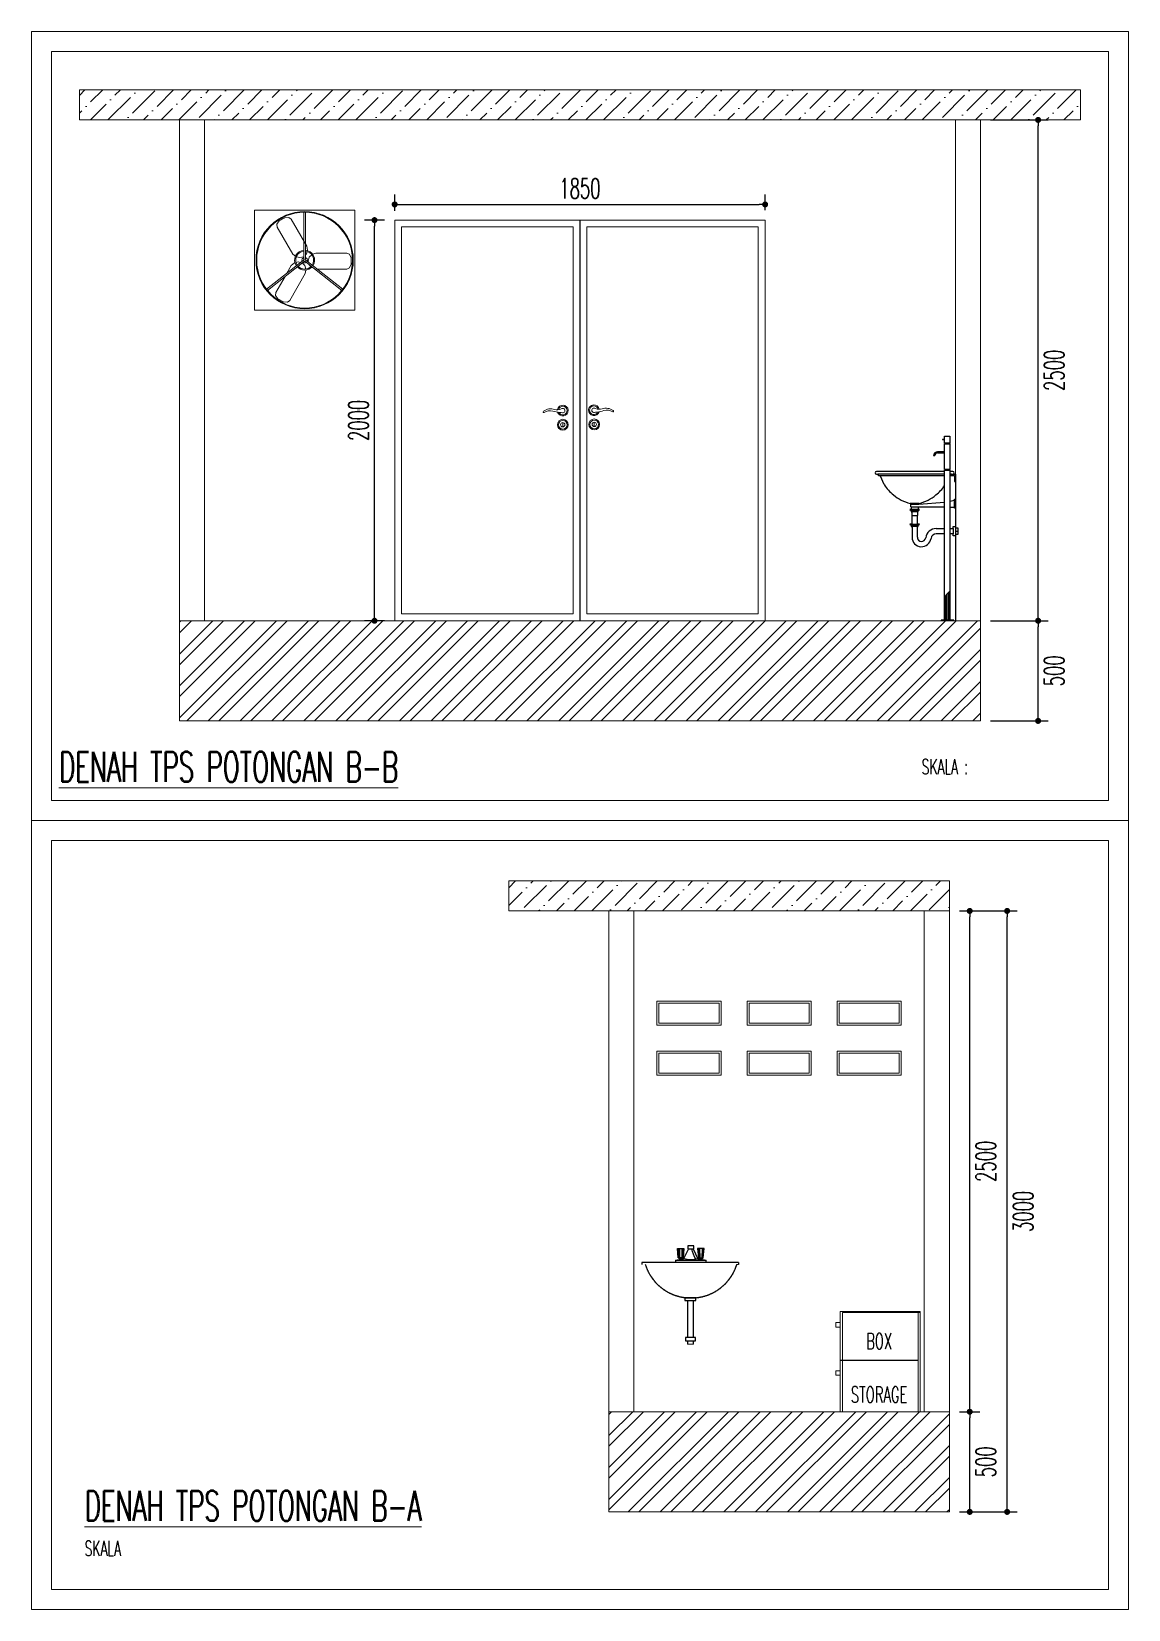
# Model space of a CAD drawing. Header units: millimetres. Extents: x -3140 to 122882, y -13467 to 35950.
# Drawn here: x 21920 to 27398, y 7882 to 15758 of the extents above; entities that cross this region are included whole.
import ezdxf

# ---------------------------------------------------------------- set-up
doc = ezdxf.new("R2010")
doc.units = ezdxf.units.MM
doc.header["$MEASUREMENT"] = 0
doc.linetypes.add('DASHEDX2', pattern=[38.1, 25.4, -12.7])
doc.layers.add('inst ME', color=7, linetype='Continuous', lineweight=13)
doc.layers.add('J', color=1, linetype='Continuous', lineweight=13)
doc.styles.add('300', font='rs.shx', dxfattribs={"width": 0.6, "height": 100})
doc.dimstyles.new('300', dxfattribs={"dimtxt": 50, "dimasz": 30, "dimexe": 50, "dimexo": 50, "dimgap": 30, "dimtad": 2, "dimdec": 0, "dimzin": 0, "dimtxsty": '300', "dimblk": 'DOT', "dimcen": 0.2, "dimclrd": 1, "dimclre": 1, "dimclrt": 3, "dimadec": 0, "dimazin": 0, "dimtfac": 1, "dimtdec": 0, "dimtix": 1, "dimtmove": 0, "dimatfit": 3, "dimfxl": 1, "dimtolj": 1, "dimtzin": 0, "dimarcsym": 0})
pattern_1 = [(45, (-555.76, -76748.93), (-79.54951, 79.54951), []), (45, (-502.73, -76748.93), (-79.54951, 79.54951), [])]
pattern_2 = [(45, (-555.76, -76748.934), (33.14563, 121.53398), [156.25, -31.25, 0, -31.25])]

msp = doc.modelspace()

# ---------------------------------------------------------------- texts
at = {"layer": 'inst ME', "color": 3, "char_height": 150, "attachment_point": 5, "style": '300'}
for s, insert, width in [('\\A1;\\pxql;{\\LDENAH TPS POTONGAN B-B}', (23162.5, 12087.8), 2210.171), ('\\A1;{\\H0.5x;SKALA :}', (26480.9, 12088.6), 568.77), ('\\A1;\\pxql;{\\LDENAH TPS POTONGAN B-A\\P\\H0.5x;\\lSKALA}', (24281.6, 8311.2), 4192.106)]:
    msp.add_mtext(s, dxfattribs=dict(at, insert=insert, width=width))
at = {"layer": 'inst ME', "color": 3, "insert": (26152.7, 9087.7), "char_height": 80, "attachment_point": 5, "style": '300'}
msp.add_mtext('\\A1;BOX\\P\\PSTORAGE', dxfattribs=at)

# ---------------------------------------------------------------- blocks, each defined once
blk = doc.blocks.new('A$C6E2B1FF7')
for p, q in [((0.3955, 1.0315), (0.3845, 1.0315)), ((0.3955, 1.0285), (0.3845, 1.0285)), ((0.3955, 1.01), (0.3955, 1.05)), ((0.3955, 1.05), (0.4255, 1.05)), ((0.4255, 1.01), (0.3955, 1.01)), ((0.3955, 0.86), (0.3955, 1.006)), ((0.3955, 1.006), (0.4255, 1.006)), ((0.3975, 1.01), (0.3975, 1.006)), ((0.4235, 1.01), (0.4235, 1.006)), ((0.4255, 1.05), (0.4255, 1.01)), ((0.4255, 1.006), (0.4255, 0.86)), ((0.3325, 0.9402), (0.3385, 0.938)), ((0.3955, 0.96), (0.3555, 0.96)), ((0.3555, 0.954), (0.3955, 0.954)), ((0.3955, 0.8483), (0.0077, 0.8483)), ((0.0077, 0.8328), (0.0158, 0.8328)), ((0.3955, 0.8328), (0.0158, 0.8328)), ((0.0189, 0.8268), (0.3955, 0.8268)), ((0.052, 0.7743), (0.0308, 0.8221)), ((0.4255, 0.86), (0.3955, 0.86)), ((0.3955, 0.004), (0.3955, 0.856)), ((0.3955, 0.856), (0.4255, 0.856)), ((0.3975, 0.86), (0.3975, 0.856)), ((0.4235, 0.86), (0.4235, 0.856)), ((0.4255, 0.856), (0.4255, 0.004)), ((0.4427, 0.8483), (0.4255, 0.8483)), ((0.4352, 0.8328), (0.4255, 0.8328)), ((0.4255, 0.8268), (0.44, 0.8268)), ((0.4255, 0.8268), (0.432, 0.8268)), ((0.4352, 0.8328), (0.4427, 0.8328)), ((0.44, 0.8268), (0.4515, 0.8268)), ((0.4427, 0.8328), (0.4575, 0.8328)), ((0.4515, 0.8268), (0.4515, 0.7928)), ((0.4575, 0.8328), (0.4575, 0)), ((0.4515, 0.7928), (0.4575, 0.7928)), ((0.1975, 0.6319), (0.2053, 0.6262)), ((0.2535, 0.6319), (0.1975, 0.6319)), ((0.2517, 0.6674), (0.1992, 0.6674)), ((0.2029, 0.6473), (0.2029, 0.6623)), ((0.2029, 0.6623), (0.2481, 0.6623)), ((0.2029, 0.6473), (0.2461, 0.6473)), ((0.2049, 0.6473), (0.2049, 0.6319)), ((0.2461, 0.6473), (0.3955, 0.6472)), ((0.2461, 0.6473), (0.2461, 0.6319)), ((0.2461, 0.6262), (0.2535, 0.6319)), ((0.2481, 0.6623), (0.3955, 0.6739)), ((0.4255, 0.6804), (0.4515, 0.6855)), ((0.4255, 0.6463), (0.4515, 0.6455)), ((0.4515, 0.6405), (0.4515, 0.6905)), ((0.4515, 0.6905), (0.4575, 0.6905)), ((0.4575, 0.6405), (0.4515, 0.6405)), ((0.1975, 0.5487), (0.2053, 0.543)), ((0.2095, 0.5487), (0.1975, 0.5487)), ((0.2053, 0.6262), (0.2053, 0.6185)), ((0.2053, 0.6262), (0.2461, 0.6262)), ((0.2053, 0.6185), (0.2084, 0.6185)), ((0.2053, 0.543), (0.2053, 0.5353)), ((0.2053, 0.543), (0.2461, 0.543)), ((0.2084, 0.6185), (0.2084, 0.5981)), ((0.2425, 0.6185), (0.2084, 0.6185)), ((0.2084, 0.5981), (0.2095, 0.5981)), ((0.2095, 0.5981), (0.2415, 0.5981)), ((0.2095, 0.5981), (0.2095, 0.5487)), ((0.2095, 0.5487), (0.2415, 0.5487)), ((0.2415, 0.5981), (0.2425, 0.5981)), ((0.2415, 0.5487), (0.2415, 0.5981)), ((0.2535, 0.5487), (0.2415, 0.5487)), ((0.2425, 0.5981), (0.2425, 0.6185)), ((0.2425, 0.6185), (0.2461, 0.6185)), ((0.2461, 0.6185), (0.2461, 0.6262)), ((0.2461, 0.543), (0.2535, 0.5487)), ((0.2461, 0.5353), (0.2461, 0.543)), ((0.2053, 0.5353), (0.2105, 0.5353)), ((0.2405, 0.5353), (0.2105, 0.5353)), ((0.2105, 0.5353), (0.2105, 0.475)), ((0.2405, 0.5353), (0.2461, 0.5353)), ((0.2405, 0.475), (0.2405, 0.5353)), ((0.348, 0.5244), (0.3955, 0.5244)), ((0.3955, 0.4944), (0.348, 0.4944)), ((0.4255, 0.5244), (0.4435, 0.5244)), ((0.4435, 0.4944), (0.4255, 0.4944)), ((0.4435, 0.5244), (0.4435, 0.5356)), ((0.4435, 0.5356), (0.4575, 0.5356)), ((0.4435, 0.5244), (0.4435, 0.4944)), ((0.4435, 0.4832), (0.4435, 0.4944)), ((0.4575, 0.4832), (0.4435, 0.4832)), ((0.4575, 0.5356), (0.4575, 0.4832)), ((0.4719, 0.5265), (0.4575, 0.5265)), ((0.4575, 0.5099), (0.4719, 0.5099)), ((0.4575, 0.492), (0.4719, 0.492)), ((0.4719, 0.492), (0.4719, 0.5265)), ((0.3986, 0.004), (0.3986, 0.139)), ((0.4016, 0.004), (0.4016, 0.143)), ((0.4054, 0.004), (0.4054, 0.1477)), ((0.4105, 0.004), (0.4105, 0.1535)), ((0.419, 0.004), (0.419, 0.1618)), ((0.4475, 0.004), (0.3755, 0.004)), ((0.3755, 0.004), (0.3755, 0)), ((0.4475, 0), (0.4475, 0.004))]:
    blk.add_line(p, q)
for centre, radius, start, end in [((0.355, 0.9373), 0.0227, 88.67566, 172.72042), ((0.3579, 0.9344), 0.0198, 97.04919, 169.4794), ((0.0077, 0.8405), 0.00774, 90, 270), ((0.0208, 0.8316), 0.00515, 166.68297, 249.34752), ((0.0162, 0.8051), 0.0225, 49.25045, 75.12158), ((0.4348, 0.8051), 0.0225, 104.87842, 114.47405), ((0.4302, 0.8316), 0.00515, 290.65248, 13.31703), ((0.4427, 0.8405), 0.00774, 270, 90), ((0.2517, 0.9003), 0.2361, 212.24439, 231.48451), ((0.1992, 0.9003), 0.2361, 308.51549, 326.21188), ((0.2608, 0.905), 0.2455, 230.52645, 255.48599), ((0.1954, 0.6575), 0.0106, 26.899, 68.79889), ((0.2554, 0.6577), 0.0103, 110.63934, 153.66277), ((0.1902, 0.905), 0.2455, 284.51401, 309.47355), ((0.2646, 0.475), 0.0541, 180, 352.73258), ((0.2646, 0.475), 0.0241, 180, 352.73258), ((0.348, 0.4644), 0.06, 90, 172.73258), ((0.348, 0.4644), 0.03, 90, 172.73258), ((0.5189, 0.052), 0.1485, 128.97963, 146.20396)]:
    blk.add_arc(centre, radius, start, end)
blk.add_ellipse((0.3845, 1.03), major_axis=(0, -0.0015), ratio=0.505358, start_param=3.141593, end_param=6.283185)
blk = doc.blocks.new('Handle-01')
for centre, radius, start, end in [((-66.7, -54.9), 64.6, 70.65002, 128.47831), ((-31.2, 66.5), 62.1, 256.79025, 291.8405), ((0, 0), 30, 198.02954, 169.96267), ((0, 0), 24, 204.54285, 168.26614), ((0, 0), 12, 259.25559, 132.43023), ((-105.2, -7.5), 3.6, 119.1006, 286.73068), ((-70.4, -63.6), 62.5, 75.77345, 122.60946), ((-12, 119.3), 129.6, 250.59259, 267.96816), ((62.6, 665.3), 680.2, 263.31552, 264.72244)]:
    blk.add_arc(centre, radius, start, end)
blk = doc.blocks.new('A$C202B7152')
for p, q in [((0.1836, 0.5083, 0.01), (0.2175, 0.5083, 0.01)), ((0.1876, 0.4593, 0.01), (0.1836, 0.5083, 0.01)), ((0.1854, 0.5083, 0.01), (0.1895, 0.4593, 0.01)), ((0.1886, 0.5083, 0.01), (0.1916, 0.4593, 0.01)), ((0.1939, 0.5083, 0.01), (0.195, 0.4593, 0.01)), ((0.2072, 0.5083, 0.01), (0.2061, 0.4593, 0.01)), ((0.2126, 0.5083, 0.01), (0.2095, 0.4593, 0.01)), ((0.2158, 0.5083, 0.01), (0.2116, 0.4593, 0.01)), ((0.2175, 0.5083, 0.01), (0.2135, 0.4593, 0.01)), ((0.2409, 0.5057, 0.01), (0.2168, 0.4534, 0.01)), ((0.2378, 0.5215, 0.01), (0.27, 0.5215, 0.01)), ((0.2378, 0.5057, 0.01), (0.2378, 0.5215, 0.01)), ((0.27, 0.5057, 0.01), (0.2378, 0.5057, 0.01)), ((0.2661, 0.5057, 0.01), (0.2918, 0.4532, 0.01)), ((0.27, 0.5215, 0.01), (0.27, 0.5057, 0.01)), ((0.3242, 0.5083, 0.01), (0.2903, 0.5083, 0.01)), ((0.2903, 0.5083, 0.01), (0.2943, 0.4593, 0.01)), ((0.292, 0.5083, 0.01), (0.2962, 0.4593, 0.01)), ((0.2952, 0.5083, 0.01), (0.2983, 0.4593, 0.01)), ((0.3006, 0.5083, 0.01), (0.3017, 0.4593, 0.01)), ((0.3139, 0.5083, 0.01), (0.3128, 0.4593, 0.01)), ((0.3192, 0.5083, 0.01), (0.3162, 0.4593, 0.01)), ((0.3224, 0.5083, 0.01), (0.3183, 0.4593, 0.01)), ((0.3202, 0.4593, 0.01), (0.3242, 0.5083, 0.01)), ((0.1727, 0.4449, 0.01), (0.3343, 0.4449, 0.01)), ((0.1727, 0.4348, 0.01), (0.1727, 0.4449, 0.01)), ((0.2135, 0.4593, 0.01), (0.1876, 0.4593, 0.01)), ((0.2943, 0.4593, 0.01), (0.3202, 0.4593, 0.01)), ((0.3343, 0.4449, 0.01), (0.3343, 0.4348, 0.01))]:
    blk.add_line(p, q)
at = {"linetype": 'DASHEDX2'}
for p, q in [((0, 0.4338, 0.01), (0.5126, 0.4338, 0.01)), ((0, 0.4338, 0.01), (0, 0.4226, 0.01)), ((0.5126, 0.4338, 0.01), (0.5126, 0.4226, 0.01)), ((0.2271, 0.2467, 0.01), (0.2858, 0.2467, 0.01)), ((0.2271, 0.2325, 0.01), (0.2271, 0.2467, 0.01)), ((0.2858, 0.2325, 0.01), (0.2271, 0.2325, 0.01)), ((0.2392, 0.2305, 0.01), (0.2716, 0.2305, 0.01)), ((0.2392, 0.0364, 0.01), (0.2392, 0.2305, 0.01)), ((0.2716, 0.2305, 0.01), (0.2716, 0.0364, 0.01)), ((0.2858, 0.2467, 0.01), (0.2858, 0.2325, 0.01)), ((0.2291, 0.0364, 0.01), (0.2817, 0.0364, 0.01)), ((0.2291, 0.0182, 0.01), (0.2291, 0.0364, 0.01)), ((0.2817, 0.0182, 0.01), (0.2291, 0.0182, 0.01)), ((0.2392, 0, 0.01), (0.2392, 0.0182, 0.01)), ((0.2716, 0.0182, 0.01), (0.2716, 0, 0.01)), ((0.2817, 0.0364, 0.01), (0.2817, 0.0182, 0.01))]:
    blk.add_line(p, q, dxfattribs=at)
for centre, radius, start, end in [((-0.3833, 0.715, 0.01), 0.6657, 336.62365, 341.67507), ((0.2535, 0.1433, 0.01), 0.3122, 96.75998, 104.99699), ((0.1854, 0.4493, 0.01), 0.0103, 4.5286, 73.65735), ((0.1865, 0.4498, 0.01), 0.00987, 2.35421, 72.28954), ((0.1806, 0.4473, 0.01), 0.0173, 10.46857, 43.68179), ((0.2129, 0.4516, 0.01), 0.00923, 123.82998, 180.37672), ((0.2157, 0.4493, 0.01), 0.0103, 106.34265, 165.91992), ((0.2546, 0.595, 0.01), 0.1466, 255.0374, 284.68485), ((0.2535, 0.1433, 0.01), 0.3122, 75.00301, 82.96228), ((0.2921, 0.4493, 0.01), 0.0103, 14.08008, 73.65735), ((0.2949, 0.4516, 0.01), 0.00923, 359.62328, 56.17002), ((0.3272, 0.4473, 0.01), 0.0173, 136.31821, 169.53143), ((0.3213, 0.4498, 0.01), 0.00987, 107.71046, 177.64579), ((0.3224, 0.4493, 0.01), 0.0103, 106.34265, 175.4714)]:
    blk.add_arc(centre, radius, start, end)
blk.add_arc((0.2522, 0.4962, 0.01), 0.2522, 196.98117, 343.01883, dxfattribs=at)
blk = doc.blocks.new('_Dot')
at = {"color": 0, "lineweight": -2}
blk.add_line((-0.5, 0), (-1, 0), dxfattribs=at)
at = {"color": 0, "const_width": 0.5}
blk.add_lwpolyline([(-0.25, 0, 1), (0.25, 0, 1)], format="xyb", close=True, dxfattribs=at)
blk = doc.blocks.new('*D40')
at = {"color": 1, "lineweight": -2, "transparency": 16777216}
for p, q in [((26709, 12817.3), (26996.6, 12817.3)), ((26946.6, 12347.3), (26946.6, 12787.3)), ((26709, 12317.3), (26996.6, 12317.3))]:
    blk.add_line(p, q, dxfattribs=at)
at = {"layer": 'Defpoints', "color": 0, "transparency": 16777216}
for p in [(26659, 12817.3), (26946.6, 12817.3), (26659, 12317.3)]:
    blk.add_point(p, dxfattribs=at)
at = {"color": 1, "lineweight": -2, "transparency": 16777216, "xscale": 30, "yscale": 30, "zscale": 30}
for p, rotation in [((26946.6, 12817.3), 90), ((26946.6, 12317.3), 270)]:
    blk.add_blockref('_Dot', p, dxfattribs=dict(at, rotation=rotation))
at = {"color": 3, "transparency": 16777216, "insert": (27026.6, 12567.3), "char_height": 100, "attachment_point": 5, "rotation": 90, "style": '300'}
blk.add_mtext('\\A1;500', dxfattribs=at)
blk = doc.blocks.new('*D41')
at = {"color": 1, "lineweight": -2, "transparency": 16777216}
for p, q in [((26709, 15317.3), (26996.6, 15317.3)), ((26946.6, 12847.3), (26946.6, 15287.3)), ((26709, 12817.3), (26996.6, 12817.3))]:
    blk.add_line(p, q, dxfattribs=at)
at = {"layer": 'Defpoints', "color": 0, "transparency": 16777216}
for p in [(26659, 15317.3), (26946.6, 15317.3), (26659, 12817.3)]:
    blk.add_point(p, dxfattribs=at)
at = {"color": 1, "lineweight": -2, "transparency": 16777216, "xscale": 30, "yscale": 30, "zscale": 30}
for p, rotation in [((26946.6, 15317.3), 90), ((26946.6, 12817.3), 270)]:
    blk.add_blockref('_Dot', p, dxfattribs=dict(at, rotation=rotation))
at = {"color": 3, "transparency": 16777216, "insert": (27026.6, 14067.3), "char_height": 100, "attachment_point": 5, "rotation": 90, "style": '300'}
blk.add_mtext('\\A1;2500', dxfattribs=at)
blk = doc.blocks.new('*D47')
at = {"color": 1, "lineweight": -2, "transparency": 16777216}
for p, q in [((23683.6, 14817.3), (23582.9, 14817.3)), ((23632.9, 12847.3), (23632.9, 14787.3)), ((23683.6, 12817.3), (23582.9, 12817.3))]:
    blk.add_line(p, q, dxfattribs=at)
at = {"layer": 'Defpoints', "color": 0, "transparency": 16777216}
for p in [(23632.9, 14817.3), (23733.6, 14817.3), (23733.6, 12817.3)]:
    blk.add_point(p, dxfattribs=at)
at = {"color": 1, "lineweight": -2, "transparency": 16777216, "xscale": 30, "yscale": 30, "zscale": 30}
for p, rotation in [((23632.9, 14817.3), 90), ((23632.9, 12817.3), 270)]:
    blk.add_blockref('_Dot', p, dxfattribs=dict(at, rotation=rotation))
at = {"color": 3, "transparency": 16777216, "insert": (23552.9, 13817.3), "char_height": 100, "attachment_point": 5, "rotation": 90, "style": '300'}
blk.add_mtext('\\A1;2000', dxfattribs=at)
blk = doc.blocks.new('*D49')
at = {"color": 1, "lineweight": -2, "transparency": 16777216}
for p, q in [((23733.6, 14863.8), (23733.6, 14945.5)), ((23763.6, 14895.5), (25553.5, 14895.5)), ((25583.5, 14867.3), (25583.5, 14945.5))]:
    blk.add_line(p, q, dxfattribs=at)
at = {"layer": 'Defpoints', "color": 0, "transparency": 16777216}
for p in [(25583.5, 14895.5), (23733.6, 14813.8), (25583.5, 14817.3)]:
    blk.add_point(p, dxfattribs=at)
at = {"color": 1, "lineweight": -2, "transparency": 16777216, "xscale": 30, "yscale": 30, "zscale": 30, "rotation": 180}
blk.add_blockref('_Dot', (23733.6, 14895.5), dxfattribs=at)
at = {"color": 1, "lineweight": -2, "transparency": 16777216, "xscale": 30, "yscale": 30, "zscale": 30}
blk.add_blockref('_Dot', (25583.5, 14895.5), dxfattribs=at)
at = {"color": 3, "transparency": 16777216, "insert": (24658.6, 14975.5), "char_height": 100, "attachment_point": 5, "style": '300'}
blk.add_mtext('\\A1;1850', dxfattribs=at)
blk = doc.blocks.new('*D50')
at = {"color": 1, "lineweight": -2, "transparency": 16777216}
for p, q in [((26553.3, 8868.7), (26655, 8868.7)), ((26605, 8398.7), (26605, 8838.7)), ((26553.3, 8368.7), (26655, 8368.7))]:
    blk.add_line(p, q, dxfattribs=at)
at = {"layer": 'Defpoints', "color": 0, "transparency": 16777216}
for p in [(26503.3, 8868.7), (26605, 8868.7), (26503.3, 8368.7)]:
    blk.add_point(p, dxfattribs=at)
at = {"color": 1, "lineweight": -2, "transparency": 16777216, "xscale": 30, "yscale": 30, "zscale": 30}
for p, rotation in [((26605, 8868.7), 90), ((26605, 8368.7), 270)]:
    blk.add_blockref('_Dot', p, dxfattribs=dict(at, rotation=rotation))
at = {"color": 3, "transparency": 16777216, "insert": (26685, 8618.7), "char_height": 100, "attachment_point": 5, "rotation": 90, "style": '300'}
blk.add_mtext('\\A1;500', dxfattribs=at)
blk = doc.blocks.new('*D51')
at = {"color": 1, "lineweight": -2, "transparency": 16777216}
for p, q in [((26553.3, 11368.7), (26655, 11368.7)), ((26605, 8898.7), (26605, 11338.7)), ((26553.3, 8868.7), (26655, 8868.7))]:
    blk.add_line(p, q, dxfattribs=at)
at = {"layer": 'Defpoints', "color": 0, "transparency": 16777216}
for p in [(26503.3, 11368.7), (26605, 11368.7), (26503.3, 8868.7)]:
    blk.add_point(p, dxfattribs=at)
at = {"color": 1, "lineweight": -2, "transparency": 16777216, "xscale": 30, "yscale": 30, "zscale": 30}
for p, rotation in [((26605, 11368.7), 90), ((26605, 8868.7), 270)]:
    blk.add_blockref('_Dot', p, dxfattribs=dict(at, rotation=rotation))
at = {"color": 3, "transparency": 16777216, "insert": (26685, 10118.7), "char_height": 100, "attachment_point": 5, "rotation": 90, "style": '300'}
blk.add_mtext('\\A1;2500', dxfattribs=at)
blk = doc.blocks.new('*D52')
at = {"color": 1, "lineweight": -2, "transparency": 16777216}
for p, q in [((26553.3, 11368.7), (26841.9, 11368.7)), ((26791.9, 8398.7), (26791.9, 11338.7)), ((26553.3, 8368.7), (26841.9, 8368.7))]:
    blk.add_line(p, q, dxfattribs=at)
at = {"layer": 'Defpoints', "color": 0, "transparency": 16777216}
for p in [(26503.3, 11368.7), (26791.9, 11368.7), (26503.3, 8368.7)]:
    blk.add_point(p, dxfattribs=at)
at = {"color": 1, "lineweight": -2, "transparency": 16777216, "xscale": 30, "yscale": 30, "zscale": 30}
for p, rotation in [((26791.9, 11368.7), 90), ((26791.9, 8368.7), 270)]:
    blk.add_blockref('_Dot', p, dxfattribs=dict(at, rotation=rotation))
at = {"color": 3, "transparency": 16777216, "insert": (26871.9, 9868.7), "char_height": 100, "attachment_point": 5, "rotation": 90, "style": '300'}
blk.add_mtext('\\A1;3000', dxfattribs=at)

# ---------------------------------------------------------------- dimensions: what is measured, and where the dimension line sits
for base, p1, p2, picture, middle in [((26946.6, 15317.3), (26659, 12817.3), (26659, 15317.3), '*D41', (27026.6, 14067.3)), ((23632.9, 14817.3), (23733.6, 12817.3), (23733.6, 14817.3), '*D47', (23552.9, 13817.3)), ((26946.6, 12817.3), (26659, 12317.3), (26659, 12817.3), '*D40', (27026.6, 12567.3)), ((26605, 11368.7), (26503.3, 8868.7), (26503.3, 11368.7), '*D51', (26685, 10118.7)), ((26791.9, 11368.7), (26503.3, 8368.7), (26503.3, 11368.7), '*D52', (26871.9, 9868.7)), ((26605, 8868.7), (26503.3, 8368.7), (26503.3, 8868.7), '*D50', (26685, 8618.7))]:
    dim = msp.add_linear_dim(base=base, p1=p1, p2=p2, angle=90, dimstyle='300')
    dim.commit()
    dim.dimension.update_dxf_attribs({"geometry": picture, "text_midpoint": middle})
dim = msp.add_linear_dim(base=(25583.5, 14895.5), p1=(23733.6, 14813.8), p2=(25583.5, 14817.3), dimstyle='300')
dim.commit()
dim.dimension.update_dxf_attribs({"geometry": '*D49', "text_midpoint": (24658.6, 14975.5)})

# ---------------------------------------------------------------- hatches: boundary and pattern name
at = {"layer": 'inst ME'}
h = msp.add_hatch(dxfattribs=at)
h.set_pattern_fill('ANSI36', color=4, scale=500)
h.set_pattern_definition(pattern_2)
h.paths.add_polyline_path([(27159, 15467.3), (26659, 15467.3), (22159, 15467.3), (22159, 15317.3), (22659, 15317.3), (27159, 15317.3)])
h = msp.add_hatch(dxfattribs=at)
h.set_pattern_fill('ANSI32', color=129, scale=300)
h.set_pattern_definition(pattern_1)
h.paths.add_polyline_path([(26659, 12817.3), (22659, 12817.3), (22659, 12317.3), (26659, 12317.3)])
h = msp.add_hatch(dxfattribs=at)
h.set_pattern_fill('ANSI36', color=4, scale=500)
h.set_pattern_definition(pattern_2)
h.paths.add_polyline_path([(26503.3, 11518.7), (24303.3, 11518.7), (24303.3, 11368.7), (26503.3, 11368.7)])
h = msp.add_hatch(dxfattribs=at)
h.set_pattern_fill('ANSI32', color=129, scale=300)
h.set_pattern_definition(pattern_1)
h.paths.add_polyline_path([(26503.3, 8868.7), (24803.3, 8868.7), (24803.3, 8368.7), (26503.3, 8368.7)])

# ---------------------------------------------------------------- linework, layer by layer
msp.add_lwpolyline([(26345.1, 9123.7), (25958, 9123.7)])
for points in [[(27397.6, 11820.1), (21920.4, 11820.1), (21920.4, 15758.5), (27397.6, 15758.5)], [(27297.6, 11920.1), (22020.4, 11920.1), (22020.4, 15658.5), (27297.6, 15658.5)], [(23534.1, 14867.3), (23034.1, 14867.3), (23034.1, 14367.3), (23534.1, 14367.3)], [(23733.6, 14817.3), (24659.1, 14817.3), (24659.1, 12817.3), (23733.6, 12817.3)], [(24659, 12817.3), (25583.5, 12817.3), (25583.5, 14817.3), (24659, 14817.3)], [(23767.8, 14783.1), (24624.9, 14783.1), (24624.9, 12851.4), (23767.8, 12851.4)], [(24693.2, 12851.4), (25549.4, 12851.4), (25549.4, 14783.1), (24693.2, 14783.1)], [(27397.6, 7881.8), (21920.4, 7881.8), (21920.4, 11820.1), (27397.6, 11820.1)], [(27297.6, 7981.8), (22020.4, 7981.8), (22020.4, 11720.1), (27297.6, 11720.1)], [(25043.3, 10918.7), (25043.3, 10798.7), (25363.3, 10798.7), (25363.3, 10918.7)], [(25493.3, 10918.7), (25493.3, 10798.7), (25813.3, 10798.7), (25813.3, 10918.7)], [(25943.3, 10918.7), (25943.3, 10798.7), (26263.3, 10798.7), (26263.3, 10918.7)], [(25043.3, 10668.7), (25043.3, 10548.7), (25363.3, 10548.7), (25363.3, 10668.7)], [(25493.3, 10668.7), (25493.3, 10548.7), (25813.3, 10548.7), (25813.3, 10668.7)], [(25943.3, 10668.7), (25943.3, 10548.7), (26263.3, 10548.7), (26263.3, 10668.7)], [(25195.4, 9422.3), (25225.9, 9422.3), (25225.9, 9424.3), (25195.4, 9424.3)], [(25235.4, 9239.6), (25185.9, 9239.6), (25185.9, 9222.4), (25235.4, 9222.4)], [(25225.9, 9222.4), (25195.4, 9222.4), (25195.4, 9205.3), (25225.9, 9205.3)]]:
    msp.add_lwpolyline(points, close=True, dxfattribs=at)
for points in [[(22659, 15317.3), (22159, 15317.3), (22159, 15467.3), (26659, 15467.3), (27159, 15467.3), (27159, 15317.3)], [(26659, 15467.3), (27159, 15467.3)], [(22659, 12317.3), (22659, 15317.3)], [(22659, 12317.3), (22659, 15317.3), (27159, 15317.3)], [(22784, 12817.3), (22784, 15317.3)], [(26534, 12817.3), (26534, 15317.3)], [(26659, 12317.3), (26659, 15317.3)], [(26659, 15317.3), (27159, 15317.3)], [(23225.2, 14648), (23147.5, 14782.3), (23145.6, 14796.7), (23156.9, 14812.9), (23185.4, 14829.4), (23205.1, 14831.1), (23216.6, 14822.3), (23294.3, 14688), (23297.8, 14667.6), (23297.2, 14665.5)], [(23280.5, 14856.6), (23280.5, 14621)], [(23287.7, 14856.6), (23287.7, 14621)], [(23733.6, 12817.3), (23733.6, 14817.3)], [(24659.1, 12817.3), (24659.1, 14817.3)], [(25583.5, 12817.3), (25583.5, 14817.3)], [(23295.9, 14660.5), (23292.8, 14648.7), (23287.7, 14643.4)], [(23324.4, 14646.9), (23340.3, 14652.8)], [(23340.3, 14652.8), (23495.4, 14652.8), (23508.8, 14647.3), (23517.1, 14629.4), (23517.1, 14596.5), (23508.8, 14578.5), (23495.4, 14573), (23346, 14573)], [(23094, 14471.8), (23279, 14617.8)], [(23098.5, 14466.1), (23283.4, 14612.1)], [(23195.8, 14552.2), (23217.4, 14590.3), (23233.2, 14603.6), (23235.8, 14604.4)], [(23238.3, 14637.2), (23225.2, 14648)], [(23240.8, 14605.8), (23252, 14608.9), (23264.1, 14606.1)], [(23280.5, 14635.8), (23279.2, 14634.4), (23260, 14629.8), (23242.7, 14634.4)], [(23272.3, 14603.3), (23285, 14590.3), (23289.8, 14572.8)], [(23469.7, 14466.1), (23284.8, 14612.1)], [(23474.2, 14471.8), (23289.3, 14617.8)], [(23303.2, 14606.8), (23301.4, 14612.9), (23307, 14631.8), (23319.7, 14644.5)], [(23315.7, 14585.4), (23307, 14594), (23306.8, 14594.7)], [(23329, 14577.2), (23320.9, 14580.2), (23319.3, 14581.8)], [(23286.9, 14551), (23210.5, 14415.9), (23199.1, 14407.1), (23179.3, 14408.6), (23150.7, 14424.8), (23139.2, 14440.9), (23141, 14455.2), (23186.4, 14535.5)], [(23289.5, 14567.6), (23286.9, 14551)], [(22659, 12317.3), (22659, 12817.3), (26659, 12817.3)], [(22659, 12817.3), (26659, 12817.3)], [(26659, 12317.3), (22659, 12317.3)], [(24303.3, 11518.7), (26503.3, 11518.7)], [(24803.3, 11368.7), (24303.3, 11368.7), (24303.3, 11518.7), (24803.3, 11518.7)], [(26503.3, 8368.7), (26503.3, 11518.7)], [(24303.3, 11368.7), (26503.3, 11368.7)], [(24803.3, 8368.7), (24803.3, 11368.7)], [(24803.3, 11368.7), (26503.3, 11368.7)], [(24928.3, 8868.7), (24928.3, 11368.7)], [(26378.3, 8868.7), (26378.3, 11368.7)], [(25053.3, 10908.7), (25053.3, 10808.7), (25353.3, 10808.7), (25353.3, 10908.7), (25053.3, 10908.7)], [(25503.3, 10908.7), (25503.3, 10808.7), (25803.3, 10808.7), (25803.3, 10908.7), (25503.3, 10908.7)], [(25953.3, 10908.7), (25953.3, 10808.7), (26253.3, 10808.7), (26253.3, 10908.7), (25953.3, 10908.7)], [(25053.3, 10658.7), (25053.3, 10558.7), (25353.3, 10558.7), (25353.3, 10658.7), (25053.3, 10658.7)], [(25503.3, 10658.7), (25503.3, 10558.7), (25803.3, 10558.7), (25803.3, 10658.7), (25503.3, 10658.7)], [(25953.3, 10658.7), (25953.3, 10558.7), (26253.3, 10558.7), (26253.3, 10658.7), (25953.3, 10658.7)], [(25451.1, 9613.7), (24968.5, 9613.7)], [(25440.8, 9603.2), (25451.1, 9603.2)], [(25237.3, 9424.3), (25182.1, 9424.3), (25182.1, 9437.6), (25237.3, 9437.6), (25237.3, 9424.3)], [(25195.4, 9422.3), (25195.4, 9239.6), (25225.9, 9239.6), (25225.9, 9422.3), (25195.4, 9422.3)], [(25935.7, 9291.5), (25935.7, 9313.7)], [(25958, 9313.7), (25935.7, 9313.7)], [(25958, 8868.7), (25958, 9368.7)], [(25958, 9368.7), (26357.9, 9368.7)], [(25969.1, 8868.7), (25969.1, 9363.7)], [(25969.1, 9363.7), (26357.9, 9363.7)], [(26346.8, 8868.7), (26346.8, 9368.7)], [(26357.9, 8868.7), (26357.9, 9368.7)], [(25958, 9291.5), (25935.7, 9291.5)], [(25935.7, 9051.5), (25935.7, 9073.7)], [(25958, 9073.7), (25935.7, 9073.7)], [(25958, 9051.5), (25935.7, 9051.5)], [(24803.3, 8868.7), (26503.3, 8868.7)], [(24803.3, 8868.7), (26503.3, 8868.7)], [(24803.3, 8368.7), (26503.3, 8368.7)]]:
    msp.add_lwpolyline(points, dxfattribs=at)
for radius in [242.9, 239.3, 5.19]:
    msp.add_circle((23284.1, 14617.3), radius, dxfattribs=at)
for centre, radius, start, end in [((23284.1, 14617.3), 50, 94.15565, 214.13644), ((23284.1, 14617.3), 44.8, 94.63494, 213.65715), ((23284.1, 14617.3), 50, 325.86356, 85.84435), ((23284.1, 14617.3), 44.8, 326.34285, 85.36506), ((23284.1, 14617.3), 50, 222.44774, 317.55226), ((23284.1, 14617.3), 44.8, 222.92703, 317.07297), ((23284.1, 14617.3), 13.8, 105.24177, 203.05032), ((23284.1, 14617.3), 13.8, 233.53386, 306.46614), ((23284.1, 14617.3), 13.8, 336.94968, 74.75823), ((25213.7, 9672.2), 237.3, 196.91207, 343.08793)]:
    msp.add_arc(centre, radius, start, end, dxfattribs=at)
at = {"layer": 'J'}
for p, q in [((24573, 13788.3), (24573, 13803.2)), ((24730.2, 13790), (24729.9, 13804.8))]:
    msp.add_line(p, q, dxfattribs=at)
msp.add_ellipse((24573, 13795.8), major_axis=(19.1, 19.1), ratio=1, dxfattribs=at)
for major_axis in [(-15.3, 15.3), (-7.64, 7.64)]:
    msp.add_ellipse((24573, 13795.8), major_axis=major_axis, ratio=1, start_param=1.570796326794897, end_param=7.853981633974483, dxfattribs=at)
at = {"layer": 'J', "extrusion": (0, 0, -1)}
msp.add_ellipse((24730.1, 13797.4), major_axis=(-19.5, 18.7), ratio=1, dxfattribs=at)
for major_axis in [(14.9, 15.6), (7.47, 7.79)]:
    msp.add_ellipse((24730.1, 13797.4), major_axis=major_axis, ratio=1, start_param=1.570796326794897, end_param=7.853981633974483, dxfattribs=at)

# ---------------------------------------------------------------- block references
at = {"color": 7}
for name, p, xscale, yscale, zscale in [('A$C6E2B1FF7', (26132.4, 12817.3), 877.7777777777777, 877.7777777777777, 877.7777777777777), ('A$C202B7152', (25451.1, 9205.3, -9.4), -941.5204678362574, 941.5204678362574, 941.5204678362574)]:
    msp.add_blockref(name, p, dxfattribs=dict(at, xscale=xscale, yscale=yscale, zscale=zscale))
at = {"layer": 'J', "extrusion": (0, 0, -1), "xscale": -0.8998638043971724, "yscale": 0.8998638043971724, "zscale": -0.8998638043971724}
msp.add_blockref('Handle-01', (-24573, 13866.6), dxfattribs=at)
at = {"layer": 'J', "extrusion": (0, 0, -1), "xscale": 0.8998638043971724, "yscale": 0.8998638043971724, "zscale": -0.8998638043971724, "rotation": 358.8010532507452}
msp.add_blockref('Handle-01', (-24728.6, 13868.2), dxfattribs=at)

msp.set_redraw_order([(e.dxf.handle, doc.entitydb.next_handle()) for e in msp.query("TEXT MTEXT ATTDEF DIMENSION ARC_DIMENSION")])  # texts and dimensions are drawn at this point

doc.saveas('drawing.dxf')
